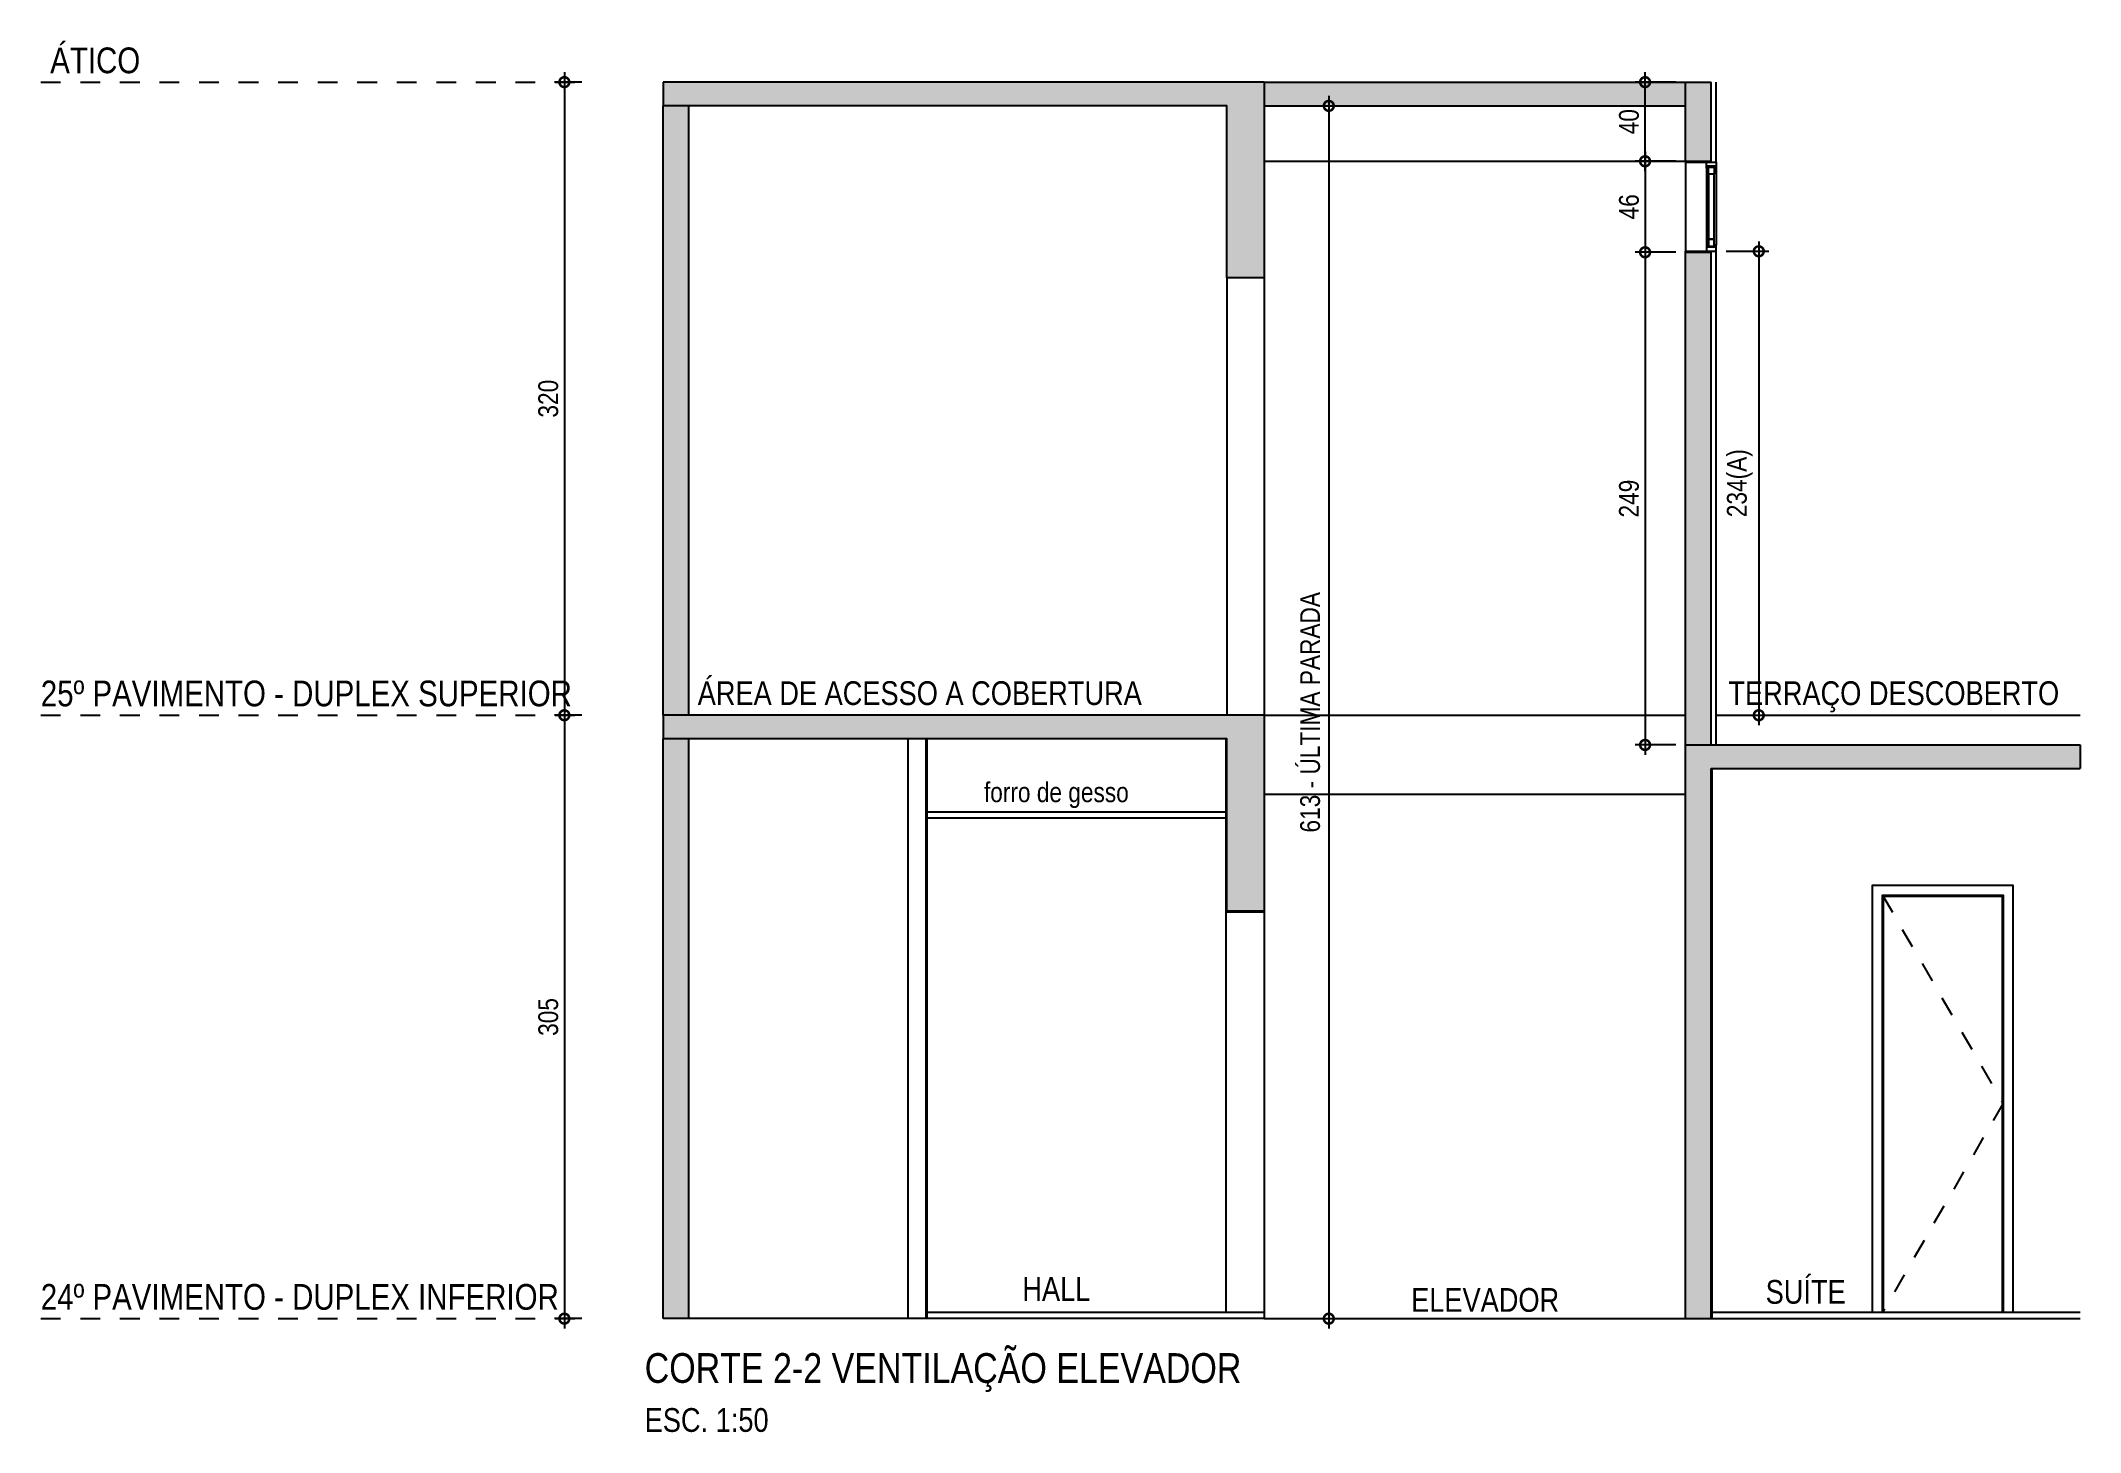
# Model space of a CAD drawing. Header units: metres. Extents: x -23 to 570, y -25 to 184.
# Drawn here: x -8.32 to 2, y -20.87 to -13.84 of the extents above; entities that cross this region are included whole.
import ezdxf
from ezdxf.enums import TextEntityAlignment as Align

# ---------------------------------------------------------------- set-up
doc = ezdxf.new("R2010")
doc.units = ezdxf.units.M
doc.header["$LTSCALE"] = 0.1
doc.linetypes.add('DASHEDX2', pattern=[1.5, 1, -0.5])
for name, color, linetype in [('ARQ-ALV ACAB', 4, 'Continuous'), ('ARQ-ALV OSSO', 5, 'Continuous'), ('ARQ-AUX', 7, 'Continuous'), ('ARQ-AUX1', 1, 'Continuous'), ('ARQ-CAX', 1, 'Continuous'), ('ARQ-CAX @ 1', 1, 'Continuous'), ('ARQ-DIM', 2, 'Continuous'), ('ARQ-PRJ', 7, 'DASHEDX2'), ('ARQ-TXT', 2, 'Continuous'), ('ES-CORTE', 2, 'Continuous')]:
    doc.layers.add(name, color=color, linetype=linetype)
doc.styles.add('Adesa', font='ARIALN.TTF')
doc.styles.add('M50', font='ARIALN.TTF', dxfattribs={"height": 0.15})
doc.dimstyles.new('ADESA 1-0050', dxfattribs={"dimtxt": 0.1, "dimasz": 0.1, "dimexe": 0.05, "dimexo": 0.05, "dimgap": 0.03, "dimtad": 1, "dimdec": 1, "dimlfac": 100, "dimzin": 12, "dimtxsty": 'Adesa', "dimblk": 'DOTSMALL', "dimcen": 1, "dimdle": 0.05, "dimclrd": 1, "dimclre": 1, "dimclrt": 256, "dimazin": 3, "dimtm": 1e-09, "dimtfac": 1, "dimtdec": 1, "dimtmove": 1, "dimatfit": 0, "dimldrblk": 'DOTSMALL', "dimfxl": 0.8, "dimtvp": 2, "dimtolj": 1, "dimtzin": 0, "dimarcsym": 0})

msp = doc.modelspace()

# ---------------------------------------------------------------- texts
at = {"layer": 'ARQ-TXT', "ltscale": 0.5, "style": 'Adesa'}
for s, height, p in [('ÁTICO', 0.13, (-8.2685, -14.0019, 0)), ('25º PAVIMENTO - DUPLEX SUPERIOR', 0.13, (-8.3162, -17.2019, 0)), ('24º PAVIMENTO - DUPLEX INFERIOR', 0.13, (-8.3162, -20.2519)), ('CORTE 2-2 VENTILAÇÃO ELEVADOR', 0.15, (-5.2629, -20.6214)), ('ESC. 1:50', 0.12, (-5.2629, -20.8692))]:
    msp.add_text(s, height=height, dxfattribs=at).set_placement(p)
at = {"layer": 'ARQ-TXT'}
for s, height, style, p in [('ÁREA DE ACESSO A COBERTURA', 0.12, 'M50', (-3.8721, -17.1205, 0.0226)), ('TERRAÇO DESCOBERTO', 0.12, 'Adesa', (1.0527, -17.1531, 0)), ('forro de gesso', 0.1, 'Adesa', (-3.1816, -17.6487, 0)), ('HALL', 0.12, 'Adesa', (-3.1816, -20.1469, 0)), ('SUÍTE', 0.12, 'Adesa', (0.6071, -20.1469, 0)), ('ELEVADOR', 0.12, 'Adesa', (-1.0135, -20.2024, 0))]:
    msp.add_text(s, height=height, dxfattribs=dict(at, style=style)).set_placement(p, align=Align.MIDDLE)

# ---------------------------------------------------------------- blocks, each defined once
blk = doc.blocks.new('*U659')
at = {"color": 0, "linetype": 'ByBlock', "ltscale": 0.5}
for points in [[(0.02, -0.045), (0.02, -0.045), (0.02, -0.045), (0.02, -0.045), (0.02, -0.045), (0.02, -0.045), (0.02, -0.045), (0.02, -0.045), (0.02, -0.045), (0.03, -0.045), (0.03, -0.05), (0, -0.05), (0, 0), (0.03, 0), (0.03, -0.005), (0.02, -0.005), (0.02, -0.045)], [(0.43, -0.045), (0.43, -0.045), (0.43, -0.045), (0.43, -0.045), (0.43, -0.045), (0.43, -0.045), (0.43, -0.045), (0.43, -0.045), (0.43, -0.045), (0.42, -0.045), (0.42, -0.05), (0.45, -0.05), (0.45, 0), (0.42, 0), (0.42, -0.005), (0.43, -0.005), (0.43, -0.045)], [(0.025, -0.01), (0.06, -0.01), (0.06, -0.04), (0.025, -0.04)], [(0.425, -0.01), (0.39, -0.01), (0.39, -0.04), (0.425, -0.04)]]:
    blk.add_lwpolyline(points, close=True, dxfattribs=at)
at = {"color": 8, "linetype": 'ByBlock', "ltscale": 0.5}
for points in [[(0.42, 0), (0.03, 0)], [(0.42, -0.05), (0.03, -0.05)]]:
    blk.add_lwpolyline(points, dxfattribs=at)
at = {"color": 7, "linetype": 'ByBlock', "ltscale": 0.5}
blk.add_lwpolyline([(0.39, -0.01), (0.39, -0.04), (0.06, -0.04), (0.06, -0.01)], close=True, dxfattribs=at)
blk = doc.blocks.new('*U661')
for points in [[(0, 0), (0, 2.16), (-0.71, 2.16), (-0.71, 0)], [(-0.05, 0), (-0.05, 2.11), (-0.66, 2.11), (-0.66, 0)], [(-0.055, 0), (-0.055, 2.105), (-0.655, 2.105), (-0.655, 0)]]:
    blk.add_lwpolyline(points)
at = {"layer": 'ARQ-PRJ'}
blk.add_lwpolyline([(-0.05, 2.11), (-0.66, 1.058), (-0.05, 0)], dxfattribs=at)
blk = doc.blocks.new('_DotSmall')
at = {"color": 0, "linetype": 'ByBlock', "const_width": 0.5}
blk.add_lwpolyline([(-0.0625, 0, 1), (0.0625, 0, 1)], format="xyb", close=True, dxfattribs=at)
blk = doc.blocks.new('*D664')
at = {"layer": 'ARQ-DIM', "color": 1, "lineweight": -2, "transparency": 16777216}
for p, q in [((-0.05, -14.907), (-0.255, -14.907)), ((-0.205, -14.857), (-0.205, -17.447)), ((-0.05, -17.397), (-0.255, -17.397))]:
    blk.add_line(p, q, dxfattribs=at)
at = {"layer": 'Defpoints', "color": 0, "transparency": 16777216}
for p in [(0, -14.907, 0), (-0.205, -17.397), (0, -17.397, 0)]:
    blk.add_point(p, dxfattribs=at)
at = {"layer": 'ARQ-DIM', "color": 1, "lineweight": -2, "transparency": 16777216, "xscale": 0.1, "yscale": 0.1, "zscale": 0.1}
for p, rotation in [((-0.205, -14.907), 90), ((-0.205, -17.397), 270)]:
    blk.add_blockref('_DotSmall', p, dxfattribs=dict(at, rotation=rotation))
at = {"layer": 'ARQ-DIM', "transparency": 16777216, "insert": (-0.286, -16.152), "char_height": 0.1, "attachment_point": 5, "rotation": 90, "style": 'Adesa'}
blk.add_mtext('\\A1;249', dxfattribs=at)
blk = doc.blocks.new('*D665')
at = {"layer": 'ARQ-DIM', "color": 1, "lineweight": -2, "transparency": 16777216}
for p, q in [((-0.205, -14.397), (-0.205, -14.957)), ((-0.05, -14.447), (-0.255, -14.447)), ((-0.05, -14.907), (-0.255, -14.907))]:
    blk.add_line(p, q, dxfattribs=at)
at = {"layer": 'Defpoints', "color": 0, "transparency": 16777216}
for p in [(0, -14.447, 0), (-0.205, -14.907), (0, -14.907, 0)]:
    blk.add_point(p, dxfattribs=at)
at = {"layer": 'ARQ-DIM', "color": 1, "lineweight": -2, "transparency": 16777216, "xscale": 0.1, "yscale": 0.1, "zscale": 0.1}
for p, rotation in [((-0.205, -14.447), 90), ((-0.205, -14.907), 270)]:
    blk.add_blockref('_DotSmall', p, dxfattribs=dict(at, rotation=rotation))
at = {"layer": 'ARQ-DIM', "transparency": 16777216, "insert": (-0.286, -14.677), "char_height": 0.1, "attachment_point": 5, "rotation": 90, "style": 'Adesa'}
blk.add_mtext('\\A1;46', dxfattribs=at)
blk = doc.blocks.new('*D666')
at = {"layer": 'ARQ-DIM', "color": 1, "lineweight": -2, "transparency": 16777216}
for p, q in [((-0.205, -14.497), (-0.205, -13.997)), ((-0.05, -14.047), (-0.255, -14.047)), ((-0.05, -14.447), (-0.255, -14.447))]:
    blk.add_line(p, q, dxfattribs=at)
at = {"layer": 'Defpoints', "color": 0, "transparency": 16777216}
for p in [(-0.205, -14.047), (0, -14.047, 0), (0, -14.447, 0)]:
    blk.add_point(p, dxfattribs=at)
at = {"layer": 'ARQ-DIM', "color": 1, "lineweight": -2, "transparency": 16777216, "xscale": 0.1, "yscale": 0.1, "zscale": 0.1}
for p, rotation in [((-0.205, -14.047), 90), ((-0.205, -14.447), 270)]:
    blk.add_blockref('_DotSmall', p, dxfattribs=dict(at, rotation=rotation))
at = {"layer": 'ARQ-DIM', "transparency": 16777216, "insert": (-0.286, -14.247), "char_height": 0.1, "attachment_point": 5, "rotation": 90, "style": 'Adesa'}
blk.add_mtext('\\A1;40', dxfattribs=at)
blk = doc.blocks.new('*D667')
at = {"layer": 'ARQ-DIM', "color": 1, "lineweight": -2, "transparency": 16777216}
for p, q in [((-1.804, -14.117), (-1.804, -20.347)), ((-2.08, -14.167), (-1.754, -14.167)), ((-2.08, -20.297), (-1.754, -20.297))]:
    blk.add_line(p, q, dxfattribs=at)
at = {"layer": 'Defpoints', "color": 0, "transparency": 16777216}
for p in [(-2.13, -14.167, 0), (-2.13, -20.297, 0), (-1.804, -20.297)]:
    blk.add_point(p, dxfattribs=at)
at = {"layer": 'ARQ-DIM', "color": 1, "lineweight": -2, "transparency": 16777216, "xscale": 0.1, "yscale": 0.1, "zscale": 0.1}
for p, rotation in [((-1.804, -14.167), 90), ((-1.804, -20.297), 270)]:
    blk.add_blockref('_DotSmall', p, dxfattribs=dict(at, rotation=rotation))
at = {"layer": 'ARQ-DIM', "transparency": 16777216, "insert": (-1.898, -17.232), "char_height": 0.1, "attachment_point": 5, "rotation": 90, "style": 'Adesa'}
blk.add_mtext('\\A1;613 - ÚLTIMA PARADA', dxfattribs=at)
blk = doc.blocks.new('*D662')
at = {"layer": 'ARQ-DIM', "color": 1, "lineweight": -2, "transparency": 16777216}
for p, q in [((0.205, -14.902), (0.42, -14.902)), ((0.37, -14.852), (0.37, -17.297)), ((0.2, -17.247), (0.42, -17.247))]:
    blk.add_line(p, q, dxfattribs=at)
at = {"layer": 'Defpoints', "color": 0, "transparency": 16777216}
for p in [(0.155, -14.902, 0), (0.15, -17.247, 0), (0.37, -17.247)]:
    blk.add_point(p, dxfattribs=at)
at = {"layer": 'ARQ-DIM', "color": 1, "lineweight": -2, "transparency": 16777216, "xscale": 0.1, "yscale": 0.1, "zscale": 0.1}
for p, rotation in [((0.37, -14.902), 90), ((0.37, -17.247), 270)]:
    blk.add_blockref('_DotSmall', p, dxfattribs=dict(at, rotation=rotation))
at = {"layer": 'ARQ-DIM', "transparency": 16777216, "insert": (0.274, -16.074), "char_height": 0.1, "attachment_point": 5, "rotation": 90, "style": 'Adesa'}
blk.add_mtext('\\A1;234(A)', dxfattribs=at)
blk = doc.blocks.new('*D668')
at = {"layer": 'ARQ-DIM', "color": 1, "lineweight": -2, "transparency": 16777216}
for p, q in [((-5.669, -17.197), (-5.669, -20.347)), ((-5.581, -17.247), (-5.719, -17.247)), ((-5.581, -20.297), (-5.719, -20.297))]:
    blk.add_line(p, q, dxfattribs=at)
at = {"layer": 'Defpoints', "color": 0, "transparency": 16777216}
for p in [(-5.531, -17.247, 0), (-5.669, -20.297), (-5.531, -20.297, 0)]:
    blk.add_point(p, dxfattribs=at)
at = {"layer": 'ARQ-DIM', "color": 1, "lineweight": -2, "transparency": 16777216, "xscale": 0.1, "yscale": 0.1, "zscale": 0.1}
for p, rotation in [((-5.669, -17.247), 90), ((-5.669, -20.297), 270)]:
    blk.add_blockref('_DotSmall', p, dxfattribs=dict(at, rotation=rotation))
at = {"layer": 'ARQ-DIM', "transparency": 16777216, "insert": (-5.75, -18.772), "char_height": 0.1, "attachment_point": 5, "rotation": 90, "style": 'Adesa'}
blk.add_mtext('\\A1;305', dxfattribs=at)
blk = doc.blocks.new('*D663')
at = {"layer": 'ARQ-DIM', "color": 1, "lineweight": -2, "transparency": 16777216}
for p, q in [((-5.669, -13.997), (-5.669, -17.297)), ((-5.581, -14.047), (-5.719, -14.047)), ((-5.581, -17.247), (-5.719, -17.247))]:
    blk.add_line(p, q, dxfattribs=at)
at = {"layer": 'Defpoints', "color": 0, "transparency": 16777216}
for p in [(-5.531, -14.047, 0), (-5.669, -17.247), (-5.531, -17.247, 0)]:
    blk.add_point(p, dxfattribs=at)
at = {"layer": 'ARQ-DIM', "color": 1, "lineweight": -2, "transparency": 16777216, "xscale": 0.1, "yscale": 0.1, "zscale": 0.1}
for p, rotation in [((-5.669, -14.047), 90), ((-5.669, -17.247), 270)]:
    blk.add_blockref('_DotSmall', p, dxfattribs=dict(at, rotation=rotation))
at = {"layer": 'ARQ-DIM', "transparency": 16777216, "insert": (-5.75, -15.647), "char_height": 0.1, "attachment_point": 5, "rotation": 90, "style": 'Adesa'}
blk.add_mtext('\\A1;320', dxfattribs=at)

# ---------------------------------------------------------------- dimensions: what is measured, and where the dimension line sits
at = {"layer": 'ARQ-DIM'}
for base, p1, p2, picture, middle in [((-5.6694, -17.2465, 0), (-5.5308, -14.0465, 0), (-5.5308, -17.2465), '*D663', (-5.7505, -15.6465, 0)), ((-0.205, -14.0465, 0), (0, -14.4465, 0), (0, -14.0465, 0), '*D666', (-0.286, -14.2465, 0)), ((-0.205, -14.9065, 0), (0, -14.4465, 0), (0, -14.9065, 0), '*D665', (-0.286, -14.6765, 0)), ((-0.205, -17.3965), (0, -14.9065, 0), (0, -17.3965, 0), '*D664', (-0.286, -16.1515)), ((-5.6694, -20.2965, 0), (-5.5308, -17.2465, 0), (-5.5308, -20.2965), '*D668', (-5.7505, -18.7715, 0))]:
    dim = msp.add_linear_dim(base=base, p1=p1, p2=p2, angle=90, dimstyle='ADESA 1-0050', dxfattribs=at)
    dim.commit()
    dim.dimension.update_dxf_attribs({"geometry": picture, "text_midpoint": middle})
dim = msp.add_linear_dim(base=(-1.8044, -20.2965), p1=(-2.13, -14.1665, 0), p2=(-2.13, -20.2965, 0), angle=90, text='<> - ÚLTIMA PARADA', dimstyle='ADESA 1-0050', dxfattribs=at)
dim.commit()
dim.dimension.update_dxf_attribs({"geometry": '*D667', "text_midpoint": (-1.8982, -17.2315)})
dim = msp.add_linear_dim(base=(0.3696992149, -17.2465151543), p1=(0.15495548, -14.9015151543, -0.0000082296), p2=(0.1499554799, -17.2465151543, -0.0000043184), angle=90, text='<>(A)', dimstyle='ADESA 1-0050', override={"dimdec": 0}, dxfattribs=at)
dim.commit()
dim.dimension.update_dxf_attribs({"geometry": '*D662', "text_midpoint": (0.274146691, -16.0740151543)})

# ---------------------------------------------------------------- hatches: boundary and pattern name
at = {"layer": 'ARQ-ALV ACAB'}
h = msp.add_hatch(color=8, dxfattribs=at)
h.dxf.hatch_style = 1
h.paths.add_polyline_path([(0, -14.1665), (0, -14.0465), (-2.13, -14.0465), (-2.13, -14.1665)])
h = msp.add_hatch(color=8, dxfattribs=at)
h.dxf.hatch_style = 1
h.paths.add_polyline_path([(-5.04, -14.1665), (-5.17, -14.1665), (-5.17, -17.2465), (-5.04, -17.2465)])
h = msp.add_hatch(color=8, dxfattribs=at)
h.dxf.hatch_style = 1
h.paths.add_polyline_path([(-5.04, -17.3665), (-5.17, -17.3665), (-5.17, -20.2965), (-5.04, -20.2965)])
at = {"layer": 'ARQ-AUX'}
h = msp.add_hatch(color=8, dxfattribs=at)
h.dxf.hatch_style = 1
h.paths.add_polyline_path([(-2.3202, -14.1665), (-2.3202, -15.0365), (-2.13, -15.0365), (-2.13, -14.0465), (-5.17, -14.0465), (-5.17, -14.1665)])
h = msp.add_hatch(color=8, dxfattribs=at)
h.dxf.hatch_style = 1
h.paths.add_polyline_path([(0, -14.4465), (0.13, -14.4465), (0.13, -14.0465), (0, -14.0465)])
h = msp.add_hatch(color=8, dxfattribs=at)
h.dxf.hatch_style = 1
h.paths.add_polyline_path([(0, -17.3965), (0.13, -17.3965), (0.13, -14.9065), (0, -14.9065)])
h = msp.add_hatch(color=8, dxfattribs=at)
h.dxf.hatch_style = 1
h.paths.add_polyline_path([(-5.17, -17.2465), (-5.17, -17.3665), (-2.3202, -17.3665), (-2.3202, -18.2365), (-2.13, -18.2365), (-2.13, -17.2465)])
h = msp.add_hatch(color=8, dxfattribs=at)
h.dxf.hatch_style = 1
h.paths.add_polyline_path([(0, -17.3965), (0, -20.2965), (0.13, -20.2965), (0.13, -17.5165), (1.9951, -17.5165), (1.9951, -17.3965)])

# ---------------------------------------------------------------- linework, layer by layer
at = {"layer": 'ARQ-ALV ACAB'}
for p, q in [((0.155, -14.4515, 0), (0.155, -14.0465, 0)), ((0.155, -17.3965, 0), (0.155, -14.9015, 0)), ((-3.835, -20.2965, 0), (-3.835, -17.3665, 0)), ((-2.13, -20.2665, 0), (-3.835, -20.2665, 0)), ((1.9951, -20.2665), (0.135, -20.2665))]:
    msp.add_line(p, q, dxfattribs=at)
at = {"layer": 'ARQ-ALV ACAB', "elevation": 0}
for points in [[(0, -14.4465), (0, -14.4515), (0.155, -14.4515)], [(0, -14.9065), (0, -14.9015), (0.155, -14.9015)], [(0.155, -17.2465), (1.9951, -17.2465)], [(-2.3252, -17.3665), (-2.3252, -18.2415), (-2.13, -18.2415)], [(-2.13, -18.2365), (-2.13, -18.2415)], [(-2.13, -20.2665), (-2.13, -20.2965)]]:
    msp.add_lwpolyline(points, dxfattribs=at)
at = {"layer": 'ARQ-ALV ACAB'}
msp.add_lwpolyline([(0.135, -20.2965), (0.135, -17.5165)], dxfattribs=at)
at = {"layer": 'ARQ-ALV OSSO'}
for p, q in [((-3.93, -20.2965), (-3.93, -17.3665)), ((-3.84, -20.2965, 0), (-3.84, -17.3665, 0))]:
    msp.add_line(p, q, dxfattribs=at)
at = {"layer": 'ARQ-ALV OSSO', "elevation": 0}
for points in [[(-2.3202, -15.0365), (-2.3202, -17.2465)], [(-2.13, -15.0365), (-2.13, -17.2465)]]:
    msp.add_lwpolyline(points, dxfattribs=at)
at = {"layer": 'ARQ-AUX', "elevation": 0}
for points in [[(-2.13, -14.4465), (0, -14.4465)], [(0, -14.4515), (0, -14.9015)], [(-2.13, -17.2465), (0, -17.2465)], [(-2.13, -17.6465), (0, -17.6465)], [(-2.13, -20.2965), (0, -20.2965)]]:
    msp.add_lwpolyline(points, dxfattribs=at)
at = {"layer": 'ARQ-AUX1'}
for p, q in [((-2.3252, -17.7365, 0), (-3.835, -17.7365, 0)), ((-2.3252, -17.7665, 0), (-3.835, -17.7665, 0))]:
    msp.add_line(p, q, dxfattribs=at)
at = {"layer": 'ARQ-AUX1', "color": 8, "elevation": 0}
msp.add_lwpolyline([(1.9951, -17.3965), (1.9951, -17.5165)], dxfattribs=at)
at = {"layer": 'ARQ-AUX1', "elevation": 0}
for points in [[(-2.3252, -18.2415), (-2.3252, -20.2665)], [(-2.13, -18.2415), (-2.13, -20.2665)]]:
    msp.add_lwpolyline(points, dxfattribs=at)
at = {"layer": 'ARQ-PRJ', "elevation": 0}
for points in [[(-8.3162, -14.0465), (-5.5308, -14.0465)], [(-8.3162, -17.2465), (-5.5308, -17.2465)]]:
    msp.add_lwpolyline(points, dxfattribs=at)
at = {"layer": 'ARQ-PRJ'}
msp.add_lwpolyline([(-8.3162, -20.2965), (-5.5308, -20.2965)], dxfattribs=at)
at = {"layer": 'ES-CORTE'}
for p, q in [((0, -14.4465, 0), (0, -14.0465, 0)), ((0.13, -14.4465, 0), (0.13, -14.0465, 0)), ((-5.17, -17.2465), (-5.17, -14.1665, 0)), ((-5.04, -17.2465, 0), (-5.04, -14.1665, 0)), ((0, -17.3965, 0), (0, -14.9065, 0)), ((0.13, -17.3965, 0), (0.13, -14.9065, 0)), ((-5.17, -20.2965), (-5.17, -17.3665)), ((-5.04, -20.2965, 0), (-5.04, -17.3665, 0)), ((0, -20.2965, 0), (0, -17.3965, 0)), ((0, -17.3965, 0), (0.13, -17.3965, 0)), ((0.13, -20.2965), (0.13, -17.5165)), ((0, -20.2965, 0), (0.13, -20.2965, 0))]:
    msp.add_line(p, q, dxfattribs=at)
at = {"layer": 'ES-CORTE', "elevation": 0}
for points in [[(-2.13, -14.0465), (-2.13, -15.0365), (-2.3202, -15.0365), (-2.3202, -14.1665), (-5.17, -14.1665)], [(-2.13, -14.0465), (-5.17, -14.0465)], [(-5.17, -14.0465), (-5.17, -14.1665)], [(-2.13, -14.0465), (0, -14.0465)], [(0, -14.0465), (0.13, -14.0465)], [(-2.13, -14.1665), (0, -14.1665)], [(0, -14.4465), (0.13, -14.4465)], [(0, -14.9065), (0.13, -14.9065)], [(-2.13, -17.2465), (-2.13, -18.2365), (-2.3202, -18.2365), (-2.3202, -17.3665), (-5.17, -17.3665)], [(-2.13, -17.2465), (-5.17, -17.2465)], [(0, -17.3965), (1.9951, -17.3965)], [(0, -17.3965), (1.9951, -17.3965)], [(0.13, -17.5165), (1.9951, -17.5165)], [(-2.13, -20.2965), (-5.17, -20.2965)], [(0, -20.2965), (1.9951, -20.2965)]]:
    msp.add_lwpolyline(points, dxfattribs=at)
at = {"layer": 'ES-CORTE'}
msp.add_lwpolyline([(-5.17, -17.2465), (-5.17, -17.3665)], dxfattribs=at)

# ---------------------------------------------------------------- block references
at = {"layer": 'ARQ-CAX', "xscale": -1}
msp.add_blockref('*U661', (0.945, -20.2665), dxfattribs=at)
at = {"layer": 'ARQ-CAX @ 1', "xscale": -1, "rotation": 270}
msp.add_blockref('*U659', (0.155, -14.9015, 0), dxfattribs=at)

msp.set_redraw_order([(e.dxf.handle, doc.entitydb.next_handle()) for e in msp.query("TEXT MTEXT ATTDEF DIMENSION ARC_DIMENSION")])  # texts and dimensions are drawn at this point

doc.saveas('drawing.dxf')
